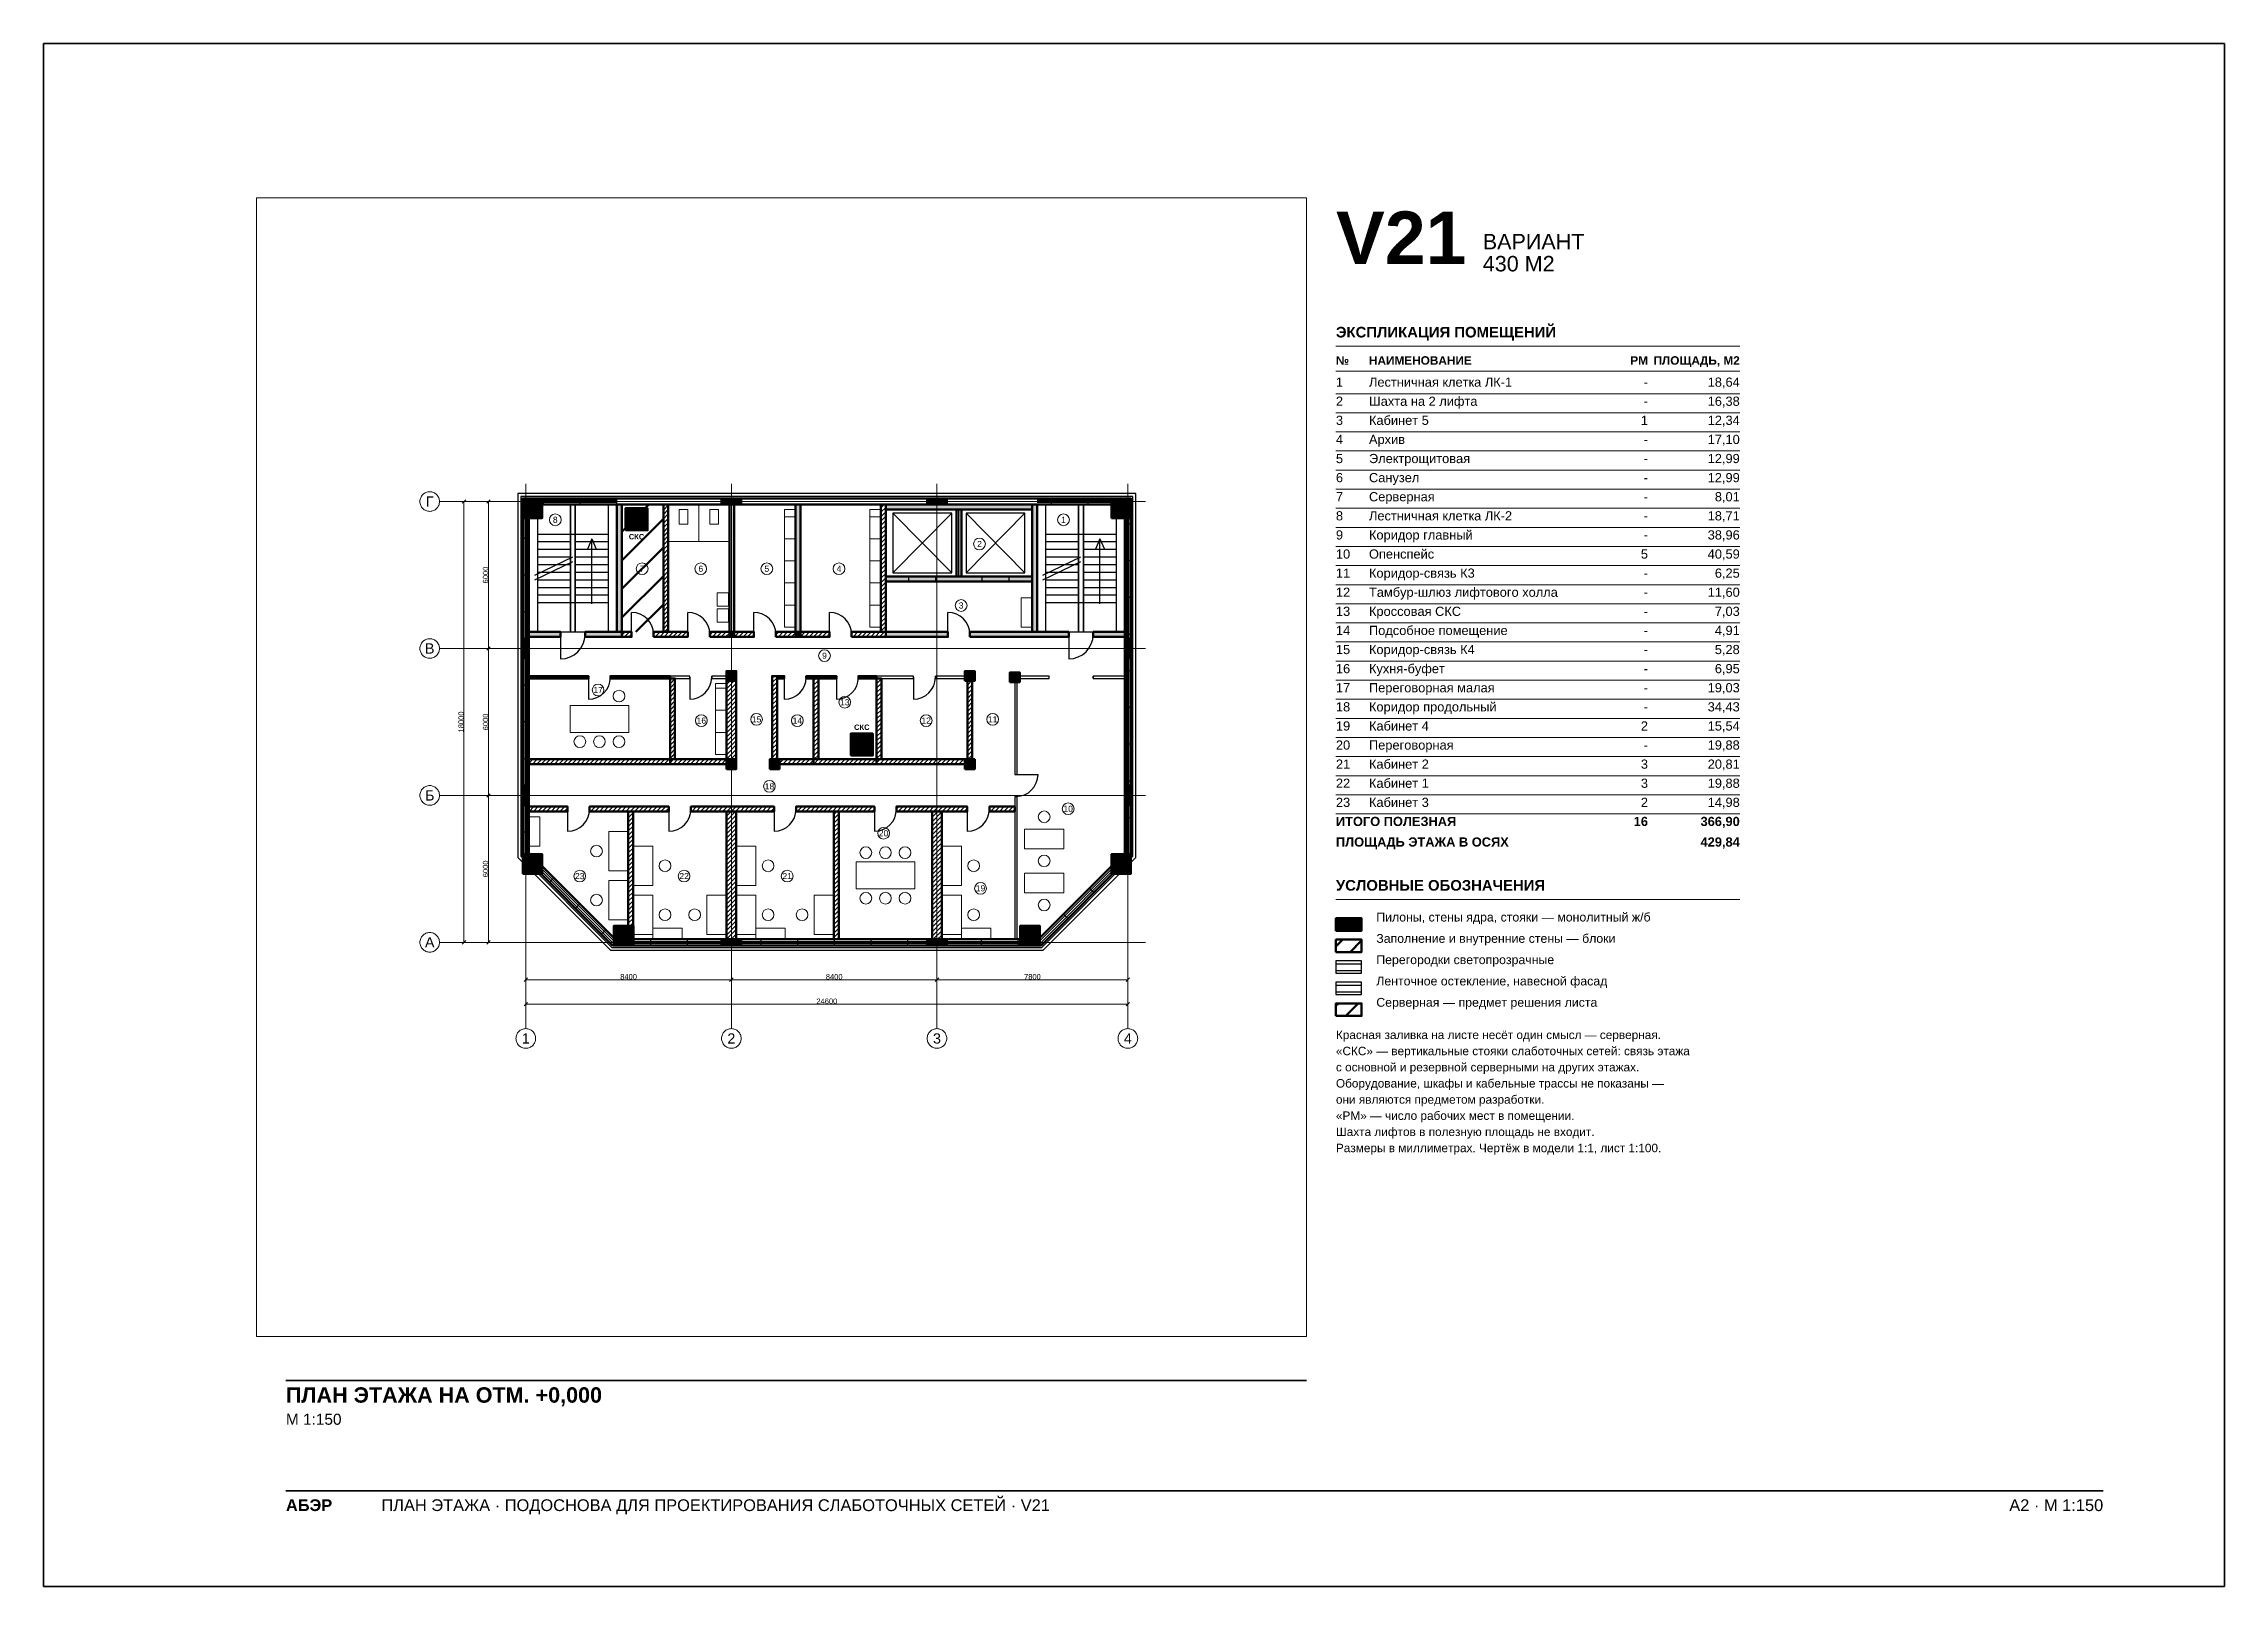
# Paper-space layout 'A2-1-100' of a CAD drawing. Header units: millimetres. Extents: x 0 to 594, y 0 to 420.
# The model-space entities are those that its viewports show. They can reach past a viewport. Long polylines and large blocks are cut down to what shows.
import ezdxf
from ezdxf.enums import TextEntityAlignment as Align

# ---------------------------------------------------------------- set-up
doc = ezdxf.new("R2010")
doc.units = ezdxf.units.MM
doc.linetypes.add('CENTER2', pattern=[2.541, 1.587, -0.318, 0.318, -0.318])
for name, color, linetype, lineweight in [('A-ANNO-LEGEND', 7, 'CONTINUOUS', 18), ('A-ANNO-NOTES', 8, 'CONTINUOUS', 13), ('A-ANNO-ROOM', 7, 'CONTINUOUS', 18), ('A-ANNO-TABLE', 7, 'CONTINUOUS', 18), ('A-DIMS', 8, 'CONTINUOUS', 13), ('A-DOOR', 3, 'CONTINUOUS', 25), ('A-ELEV', 7, 'CONTINUOUS', 25), ('A-FACADE-PANEL', 8, 'CONTINUOUS', 25), ('A-FURN', 8, 'CONTINUOUS', 18), ('A-GLAZ-RIBBON', 5, 'CONTINUOUS', 25), ('A-GRID', 8, 'CENTER2', 13), ('A-HATCH', 9, 'CONTINUOUS', 9), ('A-OUTLINE', 7, 'CONTINUOUS', 50), ('A-SANI', 8, 'CONTINUOUS', 18), ('A-STAIR', 7, 'CONTINUOUS', 25), ('A-TITLE', 7, 'CONTINUOUS', 35), ('A-VIEWPORT', 8, 'CONTINUOUS', 9), ('A-WALL-BLOCK', 9, 'CONTINUOUS', 50), ('A-WALL-GLASS', 4, 'CONTINUOUS', 25), ('A-WALL-RC', 7, 'CONTINUOUS', 50), ('E-SCS-RISER', 1, 'CONTINUOUS', 50), ('E-SERVER-ROOM', 1, 'CONTINUOUS', 50)]:
    doc.layers.add(name, color=color, linetype=linetype, lineweight=lineweight)
doc.styles.add('Arial', font='arial.ttf')
doc.styles.add('Arial-Bold', font='arialbd.ttf')
doc.styles.get("Standard").update_dxf_attribs({"font": 'arial.ttf'})

psp = doc.layouts.new('A2-1-100')

# ---------------------------------------------------------------- texts
at = {"layer": 'A-ANNO-LEGEND'}
for s, height, style, p in [('УСЛОВНЫЕ ОБОЗНАЧЕНИЯ', 2.9, 'Arial-Bold', (352, 189.4)), ('Пилоны, стены ядра, стояки — монолитный ж/б', 2.4, 'Arial', (363, 181)), ('Заполнение и внутренние стены — блоки', 2.4, 'Arial', (363, 175.2)), ('Перегородки светопрозрачные', 2.4, 'Arial', (363, 169.4)), ('Ленточное остекление, навесной фасад', 2.4, 'Arial', (363, 163.6)), ('Серверная — предмет решения листа', 2.4, 'Arial', (363, 157.8))]:
    psp.add_text(s, height=height, dxfattribs=dict(at, style=style)).set_placement(p)
at = {"layer": 'A-ANNO-NOTES', "style": 'Arial'}
for s, p in [('Красная заливка на листе несёт один смысл — серверная.', (352, 149)), ('«СКС» — вертикальные стояки слаботочных сетей: связь этажа', (352, 144.6)), ('с основной и резервной серверными на других этажах.', (352, 140.2)), ('Оборудование, шкафы и кабельные трассы не показаны —', (352, 135.8)), ('они являются предметом разработки.', (352, 131.4)), ('«РМ» — число рабочих мест в помещении.', (352, 127)), ('Шахта лифтов в полезную площадь не входит.', (352, 122.6)), ('Размеры в миллиметрах. Чертёж в модели 1:1, лист 1:100.', (352, 118.2))]:
    psp.add_text(s, height=2.3, dxfattribs=at).set_placement(p)
at = {"layer": 'A-ANNO-TABLE'}
for s, height, style, p in [('ЭКСПЛИКАЦИЯ ПОМЕЩЕНИЙ', 2.9, 'Arial-Bold', (352, 340)), ('№', 2.3, 'Arial-Bold', (352, 332.6)), ('НАИМЕНОВАНИЕ', 2.3, 'Arial-Bold', (361, 332.6)), ('1', 2.5, 'Arial', (352, 326.6)), ('Лестничная клетка ЛК-1', 2.5, 'Arial', (361, 326.6)), ('2', 2.5, 'Arial', (352, 321.4)), ('Шахта на 2 лифта', 2.5, 'Arial', (361, 321.4)), ('3', 2.5, 'Arial', (352, 316.2)), ('Кабинет 5', 2.5, 'Arial', (361, 316.2)), ('4', 2.5, 'Arial', (352, 311)), ('Архив', 2.5, 'Arial', (361, 311)), ('5', 2.5, 'Arial', (352, 305.8)), ('6', 2.5, 'Arial', (352, 300.6)), ('Электрощитовая', 2.5, 'Arial', (361, 305.8)), ('Санузел', 2.5, 'Arial', (361, 300.6)), ('7', 2.5, 'Arial', (352, 295.4)), ('Серверная', 2.5, 'Arial', (361, 295.4)), ('8', 2.5, 'Arial', (352, 290.2)), ('Лестничная клетка ЛК-2', 2.5, 'Arial', (361, 290.2)), ('9', 2.5, 'Arial', (352, 285)), ('Коридор главный', 2.5, 'Arial', (361, 285)), ('10', 2.5, 'Arial', (352, 279.8)), ('Опенспейс', 2.5, 'Arial', (361, 279.8)), ('11', 2.5, 'Arial', (352, 274.6)), ('Коридор-связь К3', 2.5, 'Arial', (361, 274.6)), ('12', 2.5, 'Arial', (352, 269.4)), ('Тамбур-шлюз лифтового холла', 2.5, 'Arial', (361, 269.4)), ('13', 2.5, 'Arial', (352, 264.2)), ('14', 2.5, 'Arial', (352, 259)), ('Подсобное помещение', 2.5, 'Arial', (361, 259)), ('Кроссовая СКС', 2.5, 'Arial', (361, 264.2)), ('15', 2.5, 'Arial', (352, 253.8)), ('Коридор-связь К4', 2.5, 'Arial', (361, 253.8)), ('16', 2.5, 'Arial', (352, 248.6)), ('Кухня-буфет', 2.5, 'Arial', (361, 248.6)), ('17', 2.5, 'Arial', (352, 243.4)), ('Переговорная малая', 2.5, 'Arial', (361, 243.4)), ('18', 2.5, 'Arial', (352, 238.2)), ('Коридор продольный', 2.5, 'Arial', (361, 238.2)), ('19', 2.5, 'Arial', (352, 233)), ('Кабинет 4', 2.5, 'Arial', (361, 233)), ('20', 2.5, 'Arial', (352, 227.8)), ('Переговорная', 2.5, 'Arial', (361, 227.8)), ('21', 2.5, 'Arial', (352, 222.6)), ('22', 2.5, 'Arial', (352, 217.4)), ('Кабинет 2', 2.5, 'Arial', (361, 222.6)), ('Кабинет 1', 2.5, 'Arial', (361, 217.4)), ('23', 2.5, 'Arial', (352, 212.2)), ('Кабинет 3', 2.5, 'Arial', (361, 212.2)), ('ИТОГО ПОЛЕЗНАЯ', 2.5, 'Arial-Bold', (352, 207)), ('ПЛОЩАДЬ ЭТАЖА В ОСЯХ', 2.5, 'Arial-Bold', (352, 201.4))]:
    psp.add_text(s, height=height, dxfattribs=dict(at, style=style)).set_placement(p)
for s, height, style, p in [('РМ', 2.3, 'Arial-Bold', (437, 332.6)), ('ПЛОЩАДЬ, М2', 2.3, 'Arial-Bold', (462, 332.6)), ('-', 2.5, 'Arial', (437, 326.6)), ('18,64', 2.5, 'Arial', (462, 326.6)), ('-', 2.5, 'Arial', (437, 321.4)), ('16,38', 2.5, 'Arial', (462, 321.4)), ('1', 2.5, 'Arial', (437, 316.2)), ('12,34', 2.5, 'Arial', (462, 316.2)), ('-', 2.5, 'Arial', (437, 311)), ('17,10', 2.5, 'Arial', (462, 311)), ('-', 2.5, 'Arial', (437, 305.8)), ('12,99', 2.5, 'Arial', (462, 305.8)), ('12,99', 2.5, 'Arial', (462, 300.6)), ('-', 2.5, 'Arial', (437, 300.6)), ('8,01', 2.5, 'Arial', (462, 295.4)), ('-', 2.5, 'Arial', (437, 295.4)), ('-', 2.5, 'Arial', (437, 290.2)), ('18,71', 2.5, 'Arial', (462, 290.2)), ('-', 2.5, 'Arial', (437, 285)), ('38,96', 2.5, 'Arial', (462, 285)), ('5', 2.5, 'Arial', (437, 279.8)), ('40,59', 2.5, 'Arial', (462, 279.8)), ('-', 2.5, 'Arial', (437, 274.6)), ('6,25', 2.5, 'Arial', (462, 274.6)), ('-', 2.5, 'Arial', (437, 269.4)), ('11,60', 2.5, 'Arial', (462, 269.4)), ('-', 2.5, 'Arial', (437, 264.2)), ('4,91', 2.5, 'Arial', (462, 259)), ('7,03', 2.5, 'Arial', (462, 264.2)), ('-', 2.5, 'Arial', (437, 259)), ('5,28', 2.5, 'Arial', (462, 253.8)), ('-', 2.5, 'Arial', (437, 253.8)), ('-', 2.5, 'Arial', (437, 248.6)), ('6,95', 2.5, 'Arial', (462, 248.6)), ('-', 2.5, 'Arial', (437, 243.4)), ('19,03', 2.5, 'Arial', (462, 243.4)), ('-', 2.5, 'Arial', (437, 238.2)), ('34,43', 2.5, 'Arial', (462, 238.2)), ('2', 2.5, 'Arial', (437, 233)), ('15,54', 2.5, 'Arial', (462, 233)), ('-', 2.5, 'Arial', (437, 227.8)), ('19,88', 2.5, 'Arial', (462, 227.8)), ('3', 2.5, 'Arial', (437, 222.6)), ('3', 2.5, 'Arial', (437, 217.4)), ('20,81', 2.5, 'Arial', (462, 222.6)), ('19,88', 2.5, 'Arial', (462, 217.4)), ('2', 2.5, 'Arial', (437, 212.2)), ('14,98', 2.5, 'Arial', (462, 212.2)), ('16', 2.5, 'Arial-Bold', (437, 207)), ('366,90', 2.5, 'Arial-Bold', (462, 207)), ('429,84', 2.5, 'Arial-Bold', (462, 201.4))]:
    psp.add_text(s, height=height, dxfattribs=dict(at, style=style)).set_placement(p, align=Align.RIGHT)
at = {"layer": 'A-TITLE'}
for s, height, style, p in [('V21', 14.3, 'Arial-Bold', (352, 360)), ('ВАРИАНТ', 4.2, 'Arial', (392, 364)), ('430 М2', 4.2, 'Arial', (392, 358)), ('ПЛАН ЭТАЖА НА ОТМ. +0,000', 4.2, 'Arial-Bold', (66, 50)), ('М 1:150', 3, 'Arial', (66, 44)), ('ПЛАН ЭТАЖА · ПОДОСНОВА ДЛЯ ПРОЕКТИРОВАНИЯ СЛАБОТОЧНЫХ СЕТЕЙ · V21', 3.2, 'Arial', (92, 20.5)), ('АБЭР', 3.2, 'Arial-Bold', (66, 20.5))]:
    psp.add_text(s, height=height, dxfattribs=dict(at, style=style)).set_placement(p)
at = {"layer": 'A-TITLE', "style": 'Arial'}
psp.add_text('A2 · М 1:150', height=3.2, dxfattribs=at).set_placement((561, 20.5), align=Align.RIGHT)

msp = doc.modelspace()

# ---------------------------------------------------------------- texts
at = {"layer": 'A-ANNO-ROOM'}
for s, p in [('8', (1205, 17255)), ('1', (21970, 17255)), ('2', (18537, 16267)), ('7', (4754, 15255)), ('6', (7150, 15255)), ('5', (9849, 15255)), ('4', (12798, 15255)), ('3', (17787, 13755)), ('9', (12205, 11705)), ('17', (2955, 10305)), ('13', (13033, 9805)), ('16', (7173, 9055)), ('15', (9430, 9105)), ('14', (11096, 9055)), ('12', (16359, 9055)), ('11', (19074, 9105)), ('18', (9955, 6371)), ('10', (22160, 5455)), ('20', (14619, 4455)), ('23', (2205, 2705)), ('22', (6469, 2705)), ('21', (10680, 2705)), ('19', (18580, 2205))]:
    msp.add_text(s, height=250, dxfattribs=at).set_placement(p, align=Align.MIDDLE_CENTER)
at = {"layer": 'A-DIMS'}
for s, p in [('6000', (-1645, 15000)), ('18000', (-2645, 9000)), ('6000', (-1645, 9000)), ('6000', (-1645, 3000))]:
    msp.add_text(s, height=220, rotation=90, dxfattribs=at).set_placement(p, align=Align.MIDDLE_CENTER)
for s, p in [('8400', (4200, -1405)), ('8400', (12600, -1405)), ('7800', (20700, -1405)), ('24600', (12300, -2405))]:
    msp.add_text(s, height=220, dxfattribs=at).set_placement(p, align=Align.MIDDLE_CENTER)
at = {"layer": 'A-GRID'}
for s, p in [('Г', (-3925, 18000)), ('В', (-3925, 12000)), ('Б', (-3925, 6000)), ('А', (-3925, 0)), ('1', (0, -3925)), ('2', (8400, -3925)), ('3', (16800, -3925)), ('4', (24600, -3925))]:
    msp.add_text(s, height=420, dxfattribs=at).set_placement(p, align=Align.MIDDLE_CENTER)
at = {"layer": 'E-SCS-RISER', "style": 'Arial-Bold'}
for p in [(4524, 16565), (13729, 8785)]:
    msp.add_text('СКС', height=220, dxfattribs=at).set_placement(p, align=Align.MIDDLE_CENTER)

# ---------------------------------------------------------------- hatches: boundary and pattern name
at = {"layer": 'A-HATCH'}
h = msp.add_hatch(dxfattribs=at)
h.set_pattern_fill('ANSI31', scale=40)
h.paths.add_polyline_path([(5620, 12675), (5820, 12675), (5820, 17875), (5820, 17875), (5620, 17875), (5620, 17875)])
h = msp.add_hatch(dxfattribs=at)
h.set_pattern_fill('ANSI31', scale=40)
h.paths.add_polyline_path([(14507, 12675), (14707, 12675), (14707, 17875), (14707, 17875), (14507, 17875), (14507, 17875)])
h = msp.add_hatch(dxfattribs=at)
h.set_pattern_fill('ANSI31', scale=40)
h.paths.add_polyline_path([(3924, 12475), (4322, 12475), (4322, 12675), (3924, 12675)])
h = msp.add_hatch(dxfattribs=at)
h.set_pattern_fill('ANSI31', scale=40)
h.paths.add_polyline_path([(5222, 12475), (6620, 12475), (6620, 12675), (5222, 12675)])
h = msp.add_hatch(dxfattribs=at)
h.set_pattern_fill('ANSI31', scale=40)
h.paths.add_polyline_path([(7520, 12475), (8319, 12475), (8319, 12675), (7520, 12675)])
h = msp.add_hatch(dxfattribs=at)
h.set_pattern_fill('ANSI31', scale=40)
h.paths.add_polyline_path([(8519, 12475), (9318, 12475), (9318, 12675), (8519, 12675)])
h = msp.add_hatch(dxfattribs=at)
h.set_pattern_fill('ANSI31', scale=40)
h.paths.add_polyline_path([(10218, 12475), (11018, 12475), (11018, 12675), (10218, 12675)])
h = msp.add_hatch(dxfattribs=at)
h.set_pattern_fill('ANSI31', scale=40)
h.paths.add_polyline_path([(11218, 12475), (12412, 12475), (12412, 12675), (11218, 12675)])
h = msp.add_hatch(dxfattribs=at)
h.set_pattern_fill('ANSI31', scale=40)
h.paths.add_polyline_path([(13312, 12475), (14707, 12475), (14707, 12675), (13312, 12675)])
h = msp.add_hatch(dxfattribs=at)
h.set_pattern_fill('ANSI31', scale=40)
h.paths.add_polyline_path([(125, 10775), (125, 10775), (2559, 10775), (2559, 10875), (125, 10875), (125, 10875)])
h = msp.add_hatch(dxfattribs=at)
h.set_pattern_fill('ANSI31', scale=40)
h.paths.add_polyline_path([(3459, 10775), (5893, 10775), (5893, 10875), (3459, 10875)])
h = msp.add_hatch(dxfattribs=at)
h.set_pattern_fill('ANSI31', scale=40)
h.paths.add_polyline_path([(5893, 7475), (6093, 7475), (6093, 10775), (5893, 10775)])
h = msp.add_hatch(dxfattribs=at)
h.set_pattern_fill('ANSI31', scale=40)
h.paths.add_polyline_path([(8200, 7275), (8600, 7275), (8600, 10875), (8200, 10875)])
h = msp.add_hatch(dxfattribs=at)
h.set_pattern_fill('ANSI31', scale=40)
h.paths.add_polyline_path([(10066, 7275), (10266, 7275), (10266, 10875), (10066, 10875)])
h = msp.add_hatch(dxfattribs=at)
h.set_pattern_fill('ANSI31', scale=40)
h.paths.add_polyline_path([(10266, 10775), (10560, 10775), (10560, 10875), (10266, 10875)])
h = msp.add_hatch(dxfattribs=at)
h.set_pattern_fill('ANSI31', scale=40)
h.paths.add_polyline_path([(11460, 10775), (11753, 10775), (11753, 10875), (11460, 10875)])
h = msp.add_hatch(dxfattribs=at)
h.set_pattern_fill('ANSI31', scale=40)
h.paths.add_polyline_path([(11753, 10775), (12691, 10775), (12691, 10875), (11753, 10875)])
h = msp.add_hatch(dxfattribs=at)
h.set_pattern_fill('ANSI31', scale=40)
h.paths.add_polyline_path([(11753, 7475), (11953, 7475), (11953, 10775), (11753, 10775)])
h = msp.add_hatch(dxfattribs=at)
h.set_pattern_fill('ANSI31', scale=40)
h.paths.add_polyline_path([(13591, 10775), (14329, 10775), (14329, 10875), (13591, 10875)])
h = msp.add_hatch(dxfattribs=at)
h.set_pattern_fill('ANSI31', scale=40)
h.paths.add_polyline_path([(14329, 7475), (14529, 7475), (14529, 10775), (14329, 10775)])
h = msp.add_hatch(dxfattribs=at)
h.set_pattern_fill('ANSI31', scale=40)
h.paths.add_polyline_path([(18044, 7275), (18244, 7275), (18244, 10875), (18044, 10875)])
h = msp.add_hatch(dxfattribs=at)
h.set_pattern_fill('ANSI31', scale=40)
h.paths.add_polyline_path([(19980, 10775), (20080, 10775), (20080, 10875), (19980, 10875)])
h = msp.add_hatch(dxfattribs=at)
h.set_pattern_fill('ANSI31', scale=40)
h.paths.add_polyline_path([(125, 7275), (125, 7275), (5893, 7275), (5893, 7475), (125, 7475), (125, 7475)])
h = msp.add_hatch(dxfattribs=at)
h.set_pattern_fill('ANSI31', scale=40)
h.paths.add_polyline_path([(5893, 7275), (8200, 7275), (8200, 7475), (5893, 7475)])
h = msp.add_hatch(dxfattribs=at)
h.set_pattern_fill('ANSI31', scale=40)
h.paths.add_polyline_path([(10266, 7275), (11753, 7275), (11753, 7475), (10266, 7475)])
h = msp.add_hatch(dxfattribs=at)
h.set_pattern_fill('ANSI31', scale=40)
h.paths.add_polyline_path([(11753, 7275), (14329, 7275), (14329, 7475), (11753, 7475)])
h = msp.add_hatch(dxfattribs=at)
h.set_pattern_fill('ANSI31', scale=40)
h.paths.add_polyline_path([(14329, 7275), (18044, 7275), (18044, 7475), (14329, 7475)])
h = msp.add_hatch(dxfattribs=at)
h.set_pattern_fill('ANSI31', scale=40)
h.paths.add_polyline_path([(125, 5341), (125, 5341), (1707, 5341), (1707, 5541), (125, 5541), (125, 5541)])
h = msp.add_hatch(dxfattribs=at)
h.set_pattern_fill('ANSI31', scale=40)
h.paths.add_polyline_path([(2607, 5341), (5844, 5341), (5844, 5541), (2607, 5541)])
h = msp.add_hatch(dxfattribs=at)
h.set_pattern_fill('ANSI31', scale=40)
h.paths.add_polyline_path([(6744, 5341), (10144, 5341), (10144, 5541), (6744, 5541)])
h = msp.add_hatch(dxfattribs=at)
h.set_pattern_fill('ANSI31', scale=40)
h.paths.add_polyline_path([(11044, 5341), (14244, 5341), (14244, 5541), (11044, 5541)])
h = msp.add_hatch(dxfattribs=at)
h.set_pattern_fill('ANSI31', scale=40)
h.paths.add_polyline_path([(15144, 5341), (18040, 5341), (18040, 5541), (15144, 5541)])
h = msp.add_hatch(dxfattribs=at)
h.set_pattern_fill('ANSI31', scale=40)
h.paths.add_polyline_path([(18940, 5341), (19980, 5341), (19980, 5541), (18940, 5541)])
h = msp.add_hatch(dxfattribs=at)
h.set_pattern_fill('ANSI31', scale=40)
h.paths.add_polyline_path([(4189, 125), (4389, 125), (4389, 125), (4389, 5341), (4189, 5341), (4189, 125)])
h = msp.add_hatch(dxfattribs=at)
h.set_pattern_fill('ANSI31', scale=40)
h.paths.add_polyline_path([(8200, 125), (8600, 125), (8600, 125), (8600, 5341), (8200, 5341), (8200, 125)])
h = msp.add_hatch(dxfattribs=at)
h.set_pattern_fill('ANSI31', scale=40)
h.paths.add_polyline_path([(12589, 125), (12789, 125), (12789, 125), (12789, 5341), (12589, 5341), (12589, 125)])
h = msp.add_hatch(dxfattribs=at)
h.set_pattern_fill('ANSI31', scale=40)
h.paths.add_polyline_path([(16600, 125), (17000, 125), (17000, 125), (17000, 5341), (16600, 5341), (16600, 125)])
at = {"layer": 'A-WALL-RC'}
h = msp.add_hatch(color=7, dxfattribs=at)
h.dxf.hatch_style = 1
h.paths.add_polyline_path([(-125, 17325), (675, 17325), (675, 18125), (-125, 18125)])
h = msp.add_hatch(color=7, dxfattribs=at)
h.dxf.hatch_style = 1
h.paths.add_polyline_path([(3724, 12675), (3924, 12675), (3924, 17875), (3924, 17875), (3724, 17875), (3724, 17875)])
h = msp.add_hatch(color=7, dxfattribs=at)
h.dxf.hatch_style = 1
h.paths.add_polyline_path([(8000, 17875), (8800, 17875), (8800, 18125), (8000, 18125)])
h = msp.add_hatch(color=7, dxfattribs=at)
h.dxf.hatch_style = 1
h.paths.add_polyline_path([(8319, 12675), (8519, 12675), (8519, 17875), (8519, 17875), (8319, 17875), (8319, 17875)])
h = msp.add_hatch(color=7, dxfattribs=at)
h.dxf.hatch_style = 1
h.paths.add_polyline_path([(11018, 12675), (11218, 12675), (11218, 17875), (11218, 17875), (11018, 17875), (11018, 17875)])
h = msp.add_hatch(color=7, dxfattribs=at)
h.dxf.hatch_style = 1
h.paths.add_polyline_path([(14707, 17675), (20690, 17675), (20690, 17875), (20690, 17875), (14707, 17875), (14707, 17875)])
h = msp.add_hatch(color=7, dxfattribs=at)
h.dxf.hatch_style = 1
h.paths.add_polyline_path([(16400, 17875), (17200, 17875), (17200, 18125), (16400, 18125)])
h = msp.add_hatch(color=7, dxfattribs=at)
h.dxf.hatch_style = 1
h.paths.add_polyline_path([(20690, 12675), (20890, 12675), (20890, 17875), (20890, 17875), (20690, 17875), (20690, 17875)])
h = msp.add_hatch(color=7, dxfattribs=at)
h.dxf.hatch_style = 1
h.paths.add_polyline_path([(23925, 17325), (24725, 17325), (24725, 18125), (23925, 18125)])
h = msp.add_hatch(color=7, dxfattribs=at)
h.dxf.hatch_style = 1
h.paths.add_polyline_path([(17599, 14937), (17799, 14937), (17799, 17675), (17599, 17675)])
h = msp.add_hatch(color=7, dxfattribs=at)
h.dxf.hatch_style = 1
h.paths.add_polyline_path([(14707, 14737), (20690, 14737), (20690, 14937), (14707, 14937)])
h = msp.add_hatch(color=7, dxfattribs=at)
h.dxf.hatch_style = 1
h.paths.add_polyline_path([(125, 12475), (125, 12475), (1424, 12475), (1424, 12675), (125, 12675), (125, 12675)])
h = msp.add_hatch(color=7, dxfattribs=at)
h.dxf.hatch_style = 1
h.paths.add_polyline_path([(2424, 12475), (3924, 12475), (3924, 12675), (2424, 12675)])
h = msp.add_hatch(color=7, dxfattribs=at)
h.dxf.hatch_style = 1
h.paths.add_polyline_path([(8319, 12475), (8519, 12475), (8519, 12675), (8319, 12675)])
h = msp.add_hatch(color=7, dxfattribs=at)
h.dxf.hatch_style = 1
h.paths.add_polyline_path([(11018, 12475), (11218, 12475), (11218, 12675), (11018, 12675)])
h = msp.add_hatch(color=7, dxfattribs=at)
h.dxf.hatch_style = 1
h.paths.add_polyline_path([(14707, 12475), (17248, 12475), (17248, 12675), (14707, 12675)])
h = msp.add_hatch(color=7, dxfattribs=at)
h.dxf.hatch_style = 1
h.paths.add_polyline_path([(18148, 12475), (22182, 12475), (22182, 12675), (18148, 12675)])
h = msp.add_hatch(color=7, dxfattribs=at)
h.dxf.hatch_style = 1
h.paths.add_polyline_path([(23182, 12475), (24475, 12475), (24475, 12475), (24475, 12675), (24475, 12675), (23182, 12675)])
h = msp.add_hatch(color=7, dxfattribs=at)
h.dxf.hatch_style = 1
h.paths.add_polyline_path([(-125, 11600), (125, 11600), (125, 12400), (-125, 12400)])
h = msp.add_hatch(color=7, dxfattribs=at)
h.dxf.hatch_style = 1
h.paths.add_polyline_path([(24475, 11600), (24725, 11600), (24725, 12400), (24475, 12400)])
h = msp.add_hatch(color=7, dxfattribs=at)
h.dxf.hatch_style = 1
h.paths.add_polyline_path([(8200, 10675), (8600, 10675), (8600, 11075), (8200, 11075)])
h = msp.add_hatch(color=7, dxfattribs=at)
h.dxf.hatch_style = 1
h.paths.add_polyline_path([(17944, 10675), (18344, 10675), (18344, 11075), (17944, 11075)])
h = msp.add_hatch(color=7, dxfattribs=at)
h.dxf.hatch_style = 1
h.paths.add_polyline_path([(19780, 10625), (20180, 10625), (20180, 11025), (19780, 11025)])
h = msp.add_hatch(color=7, dxfattribs=at)
h.dxf.hatch_style = 1
h.paths.add_polyline_path([(8200, 7075), (8600, 7075), (8600, 7475), (8200, 7475)])
h = msp.add_hatch(color=7, dxfattribs=at)
h.dxf.hatch_style = 1
h.paths.add_polyline_path([(9966, 7075), (10366, 7075), (10366, 7475), (9966, 7475)])
h = msp.add_hatch(color=7, dxfattribs=at)
h.dxf.hatch_style = 1
h.paths.add_polyline_path([(17944, 7075), (18344, 7075), (18344, 7475), (17944, 7475)])
h = msp.add_hatch(color=7, dxfattribs=at)
h.dxf.hatch_style = 1
h.paths.add_polyline_path([(-125, 5600), (125, 5600), (125, 6400), (-125, 6400)])
h = msp.add_hatch(color=7, dxfattribs=at)
h.dxf.hatch_style = 1
h.paths.add_polyline_path([(24475, 5600), (24725, 5600), (24725, 6400), (24475, 6400)])
h = msp.add_hatch(color=7, dxfattribs=at)
h.dxf.hatch_style = 1
h.paths.add_polyline_path([(-125, 2800), (675, 2800), (675, 3600), (-125, 3600)])
h = msp.add_hatch(color=7, dxfattribs=at)
h.dxf.hatch_style = 1
h.paths.add_polyline_path([(23925, 2800), (24725, 2800), (24725, 3600), (23925, 3600)])
h = msp.add_hatch(color=7, dxfattribs=at)
h.dxf.hatch_style = 1
h.paths.add_polyline_path([(3600, -125), (4400, -125), (4400, 675), (3600, 675)])
h = msp.add_hatch(color=7, dxfattribs=at)
h.dxf.hatch_style = 1
h.paths.add_polyline_path([(8000, -125), (8800, -125), (8800, 125), (8000, 125)])
h = msp.add_hatch(color=7, dxfattribs=at)
h.dxf.hatch_style = 1
h.paths.add_polyline_path([(16400, -125), (17200, -125), (17200, 125), (16400, 125)])
h = msp.add_hatch(color=7, dxfattribs=at)
h.dxf.hatch_style = 1
h.paths.add_polyline_path([(20200, -125), (21000, -125), (21000, 675), (20200, 675)])
at = {"layer": 'E-SCS-RISER'}
h = msp.add_hatch(color=7, dxfattribs=at)
h.dxf.hatch_style = 1
h.paths.add_polyline_path([(4074, 16825), (4974, 16825), (4974, 17725), (4074, 17725)])
h = msp.add_hatch(color=7, dxfattribs=at)
h.dxf.hatch_style = 1
h.paths.add_polyline_path([(13279, 7625), (14179, 7625), (14179, 8525), (13279, 8525)])
at = {"layer": 'E-SERVER-ROOM'}
h = msp.add_hatch(dxfattribs=at)
h.set_pattern_fill('ANSI31', scale=260)
h.paths.add_polyline_path([(3924, 12675), (5620, 12675), (5620, 17875), (3924, 17875)])

# ---------------------------------------------------------------- linework, layer by layer
at = {"layer": 'A-ANNO-ROOM'}
for centre in [(1205, 17255), (21970, 17255), (18537, 16267), (4754, 15255), (7150, 15255), (9849, 15255), (12798, 15255), (17787, 13755), (12205, 11705), (2955, 10305), (13033, 9805), (7173, 9055), (9430, 9105), (11096, 9055), (16359, 9055), (19074, 9105), (9955, 6371), (22160, 5455), (14619, 4455), (2205, 2705), (6469, 2705), (10680, 2705), (18580, 2205)]:
    msp.add_circle(centre, 240, dxfattribs=at)
at = {"layer": 'A-DIMS'}
for p, q in [((-2596, 17929), (-2454, 18071)), ((-2525, 0), (-2525, 18000)), ((-1596, 17929), (-1454, 18071)), ((-1525, 12000), (-1525, 18000)), ((-1596, 11929), (-1454, 12071)), ((-1596, 11929), (-1454, 12071)), ((-1525, 6000), (-1525, 12000)), ((-1596, 5929), (-1454, 6071)), ((-1596, 5929), (-1454, 6071)), ((-1525, 0), (-1525, 6000)), ((-2596, -71), (-2454, 71)), ((-1596, -71), (-1454, 71)), ((-71, -1596), (71, -1454)), ((0, -1525), (8400, -1525)), ((8329, -1596), (8471, -1454)), ((8329, -1596), (8471, -1454)), ((8400, -1525), (16800, -1525)), ((16729, -1596), (16871, -1454)), ((16729, -1596), (16871, -1454)), ((16800, -1525), (24600, -1525)), ((24529, -1596), (24671, -1454)), ((-71, -2596), (71, -2454)), ((0, -2525), (24600, -2525)), ((24529, -2596), (24671, -2454))]:
    msp.add_line(p, q, dxfattribs=at)
at = {"layer": 'A-DOOR'}
for p, q in [((15653, 14737), (15653, 14937)), ((16753, 14737), (16753, 14937)), ((18644, 14737), (18644, 14937)), ((19744, 14737), (19744, 14937)), ((4322, 12575), (4322, 13475)), ((6620, 12575), (6620, 13475)), ((9318, 12575), (9318, 13475)), ((12412, 12575), (12412, 13475)), ((17248, 12575), (17248, 13475)), ((1424, 12475), (1424, 12675)), ((1424, 12575), (1424, 11575)), ((2424, 12475), (2424, 12675)), ((4322, 12475), (4322, 12675)), ((5222, 12475), (5222, 12675)), ((6620, 12475), (6620, 12675)), ((7520, 12475), (7520, 12675)), ((9318, 12475), (9318, 12675)), ((10218, 12475), (10218, 12675)), ((12412, 12475), (12412, 12675)), ((13312, 12475), (13312, 12675)), ((17248, 12475), (17248, 12675)), ((18148, 12475), (18148, 12675)), ((22182, 12475), (22182, 12675)), ((22182, 12575), (22182, 11575)), ((23182, 12475), (23182, 12675)), ((2559, 10775), (2559, 10875)), ((2559, 10825), (2559, 9925)), ((3459, 10775), (3459, 10875)), ((6696, 10775), (6696, 10875)), ((6696, 10825), (6696, 9925)), ((7596, 10775), (7596, 10875)), ((10560, 10775), (10560, 10875)), ((10560, 10825), (10560, 9925)), ((11460, 10775), (11460, 10875)), ((12691, 10775), (12691, 10875)), ((12691, 10825), (12691, 9925)), ((13591, 10775), (13591, 10875)), ((15836, 10775), (15836, 10875)), ((15836, 10825), (15836, 9925)), ((16736, 10775), (16736, 10875)), ((21378, 10775), (21378, 10875)), ((23178, 10775), (23178, 10875)), ((19980, 6858), (20080, 6858)), ((20030, 6858), (20930, 6858)), ((1707, 5341), (1707, 5541)), ((1707, 5441), (1707, 4541)), ((2607, 5341), (2607, 5541)), ((5844, 5341), (5844, 5541)), ((5844, 5441), (5844, 4541)), ((6744, 5341), (6744, 5541)), ((10144, 5341), (10144, 5541)), ((10144, 5441), (10144, 4541)), ((11044, 5341), (11044, 5541)), ((14244, 5341), (14244, 5541)), ((14244, 5441), (14244, 4541)), ((15144, 5341), (15144, 5541)), ((18040, 5341), (18040, 5541)), ((18040, 5441), (18040, 4541)), ((18940, 5341), (18940, 5541)), ((19980, 5958), (20080, 5958))]:
    msp.add_line(p, q, dxfattribs=at)
for centre, radius, start, end in [((4322, 12575), 900, 0, 90), ((6620, 12575), 900, 0, 90), ((9318, 12575), 900, 0, 90), ((12412, 12575), 900, 0, 90), ((17248, 12575), 900, 0, 90), ((1424, 12575), 1000, -90, 0), ((22182, 12575), 1000, -90, 0), ((2559, 10825), 900, -90, 0), ((6696, 10825), 900, -90, 0), ((10560, 10825), 900, -90, 0), ((12691, 10825), 900, -90, 0), ((15836, 10825), 900, -90, 0), ((20030, 6858), 900, -90, 0), ((1707, 5441), 900, -90, 0), ((5844, 5441), 900, -90, 0), ((10144, 5441), 900, -90, 0), ((14244, 5441), 900, -90, 0), ((18040, 5441), 900, -90, 0)]:
    msp.add_arc(centre, radius, start, end, dxfattribs=at)
at = {"layer": 'A-ELEV'}
for p, q in [((15003, 15087), (17403, 17525)), ((15003, 17525), (17403, 15087)), ((17698, 14937), (17698, 17675)), ((17994, 15087), (20394, 17525)), ((17994, 17525), (20394, 15087))]:
    msp.add_line(p, q, dxfattribs=at)
for points in [[(15003, 15087), (17403, 15087), (17403, 17525), (15003, 17525)], [(17994, 15087), (20394, 15087), (20394, 17525), (17994, 17525)]]:
    msp.add_lwpolyline(points, close=True, dxfattribs=at)
at = {"layer": 'A-FACADE-PANEL'}
for points in [[(24925, 3465), (24925, 18325), (-325, 18325), (-325, 3465), (3465, -325), (21135, -325)], [(24805, 3515), (24805, 18205), (-205, 18205), (-205, 3515), (3515, -205), (21085, -205)]]:
    msp.add_lwpolyline(points, close=True, dxfattribs=at)
at = {"layer": 'A-FURN'}
for p, q in [((10568, 17375), (11018, 17375)), ((14057, 17375), (14507, 17375)), ((10568, 16475), (11018, 16475)), ((14057, 16475), (14507, 16475)), ((10568, 15575), (11018, 15575)), ((14057, 15575), (14507, 15575)), ((10568, 14675), (11018, 14675)), ((14057, 14675), (14507, 14675)), ((10568, 13775), (11018, 13775)), ((14057, 13775), (14507, 13775)), ((7750, 10375), (8200, 10375)), ((7750, 9475), (8200, 9475)), ((7750, 8575), (8200, 8575))]:
    msp.add_line(p, q, dxfattribs=at)
for points in [[(10568, 12875), (11018, 12875), (11018, 17675), (10568, 17675)], [(14057, 12875), (14507, 12875), (14507, 17675), (14057, 17675)], [(20240, 12875), (20690, 12875), (20690, 14075), (20240, 14075)], [(7750, 7675), (8200, 7675), (8200, 10575), (7750, 10575)], [(1809, 8575), (4209, 8575), (4209, 9675), (1809, 9675)], [(125, 3925), (575, 3925), (575, 5125), (125, 5125)], [(3389, 2925), (4189, 2925), (4189, 4525), (3389, 4525)], [(20380, 3825), (21980, 3825), (21980, 4625), (20380, 4625)], [(4389, 2325), (5189, 2325), (5189, 3925), (4389, 3925)], [(8600, 2325), (9400, 2325), (9400, 3925), (8600, 3925)], [(17000, 2325), (17800, 2325), (17800, 3925), (17000, 3925)], [(13494, 2183), (15894, 2183), (15894, 3283), (13494, 3283)], [(20380, 2025), (21980, 2025), (21980, 2825), (20380, 2825)], [(3389, 925), (4189, 925), (4189, 2525), (3389, 2525)], [(4389, 325), (5189, 325), (5189, 1925), (4389, 1925)], [(7400, 325), (8200, 325), (8200, 1925), (7400, 1925)], [(8600, 325), (9400, 325), (9400, 1925), (8600, 1925)], [(11789, 325), (12589, 325), (12589, 1925), (11789, 1925)], [(17000, 325), (17800, 325), (17800, 1925), (17000, 1925)], [(5189, 125), (6389, 125), (6389, 575), (5189, 575)], [(9400, 125), (10600, 125), (10600, 575), (9400, 575)], [(17800, 125), (19000, 125), (19000, 575), (17800, 575)]]:
    msp.add_lwpolyline(points, close=True, dxfattribs=at)
for centre in [(3809, 10055), (2209, 8195), (3009, 8195), (3809, 8195), (21180, 5125), (2889, 3725), (13894, 3663), (14694, 3663), (15494, 3663), (21180, 3325), (5689, 3125), (9900, 3125), (18300, 3125), (2889, 1725), (13894, 1803), (14694, 1803), (15494, 1803), (5689, 1125), (6900, 1125), (9900, 1125), (11289, 1125), (18300, 1125), (21180, 1525)]:
    msp.add_circle(centre, 240, dxfattribs=at)
at = {"layer": 'A-GLAZ-RIBBON'}
for p, q in [((125, 18000), (-125, 18000)), ((-40, 18000), (-40, 3600)), ((40, 18000), (40, 3600)), ((3724, 18040), (125, 18040)), ((3724, 17960), (125, 17960)), ((724, 17875), (724, 18125)), ((2224, 17875), (2224, 18125)), ((3724, 17875), (3724, 18125)), ((24475, 18040), (20890, 18040)), ((24475, 17960), (20890, 17960)), ((21475, 17875), (21475, 18125)), ((22975, 17875), (22975, 18125)), ((24475, 17875), (24475, 18125)), ((24560, 3600), (24560, 18000)), ((24640, 3600), (24640, 18000)), ((24475, 17100), (24725, 17100)), ((125, 16500), (-125, 16500)), ((24475, 15600), (24725, 15600)), ((125, 15000), (-125, 15000)), ((125, 13500), (-125, 13500)), ((24475, 14100), (24725, 14100)), ((24475, 12600), (24725, 12600)), ((125, 12000), (-125, 12000)), ((24475, 11100), (24725, 11100)), ((125, 10500), (-125, 10500)), ((125, 9000), (-125, 9000)), ((24475, 9600), (24725, 9600)), ((24475, 8100), (24725, 8100)), ((125, 7500), (-125, 7500)), ((24475, 6600), (24725, 6600)), ((125, 6000), (-125, 6000)), ((125, 4500), (-125, 4500)), ((24475, 5100), (24725, 5100)), ((88, 3688), (-88, 3512)), ((-28, 3572), (3572, -28)), ((28, 3628), (3628, 28)), ((20972, 28), (24572, 3628)), ((21028, -28), (24628, 3572)), ((24475, 3600), (24725, 3600)), ((24094, 3270), (24270, 3094)), ((1149, 2628), (972, 2451)), ((23033, 2210), (23210, 2033)), ((2210, 1567), (2033, 1390)), ((21972, 1149), (22149, 972)), ((3270, 506), (3094, 330)), ((3600, 125), (3600, -125)), ((3600, 40), (21000, 40)), ((5100, 125), (5100, -125)), ((6600, 125), (6600, -125)), ((8100, 125), (8100, -125)), ((9600, 125), (9600, -125)), ((11100, 125), (11100, -125)), ((12600, 125), (12600, -125)), ((14100, 125), (14100, -125)), ((15600, 125), (15600, -125)), ((17100, 125), (17100, -125)), ((18600, 125), (18600, -125)), ((20100, 125), (20100, -125)), ((20912, 88), (21088, -88)), ((3600, -40), (21000, -40))]:
    msp.add_line(p, q, dxfattribs=at)
at = {"layer": 'A-GRID'}
for p, q in [((0, -3525), (0, 18725)), ((8400, -3525), (8400, 18725)), ((16800, -3525), (16800, 18725)), ((24600, -3525), (24600, 18725)), ((-3525, 18000), (25325, 18000)), ((-3525, 12000), (25325, 12000)), ((-3525, 6000), (25325, 6000)), ((-3525, 0), (25325, 0))]:
    msp.add_line(p, q, dxfattribs=at)
for centre in [(-3925, 18000), (-3925, 12000), (-3925, 6000), (-3925, 0), (0, -3925), (8400, -3925), (16800, -3925), (24600, -3925)]:
    msp.add_circle(centre, 400, dxfattribs=at)
at = {"layer": 'A-OUTLINE'}
for points in [[(24725, 3548), (24725, 18125), (-125, 18125), (-125, 3548), (3548, -125), (21052, -125)], [(24475, 3652), (24475, 17875), (125, 17875), (125, 3652), (3652, 125), (20948, 125)]]:
    msp.add_lwpolyline(points, close=True, dxfattribs=at)
at = {"layer": 'A-SANI'}
for points in [[(5820, 16375), (7070, 16375), (7070, 17875), (5820, 17875)], [(7070, 16375), (8319, 16375), (8319, 17875), (7070, 17875)], [(6265, 17075), (6625, 17075), (6625, 17675), (6265, 17675)], [(7514, 17075), (7874, 17075), (7874, 17675), (7514, 17675)], [(7819, 13725), (8279, 13725), (8279, 14275), (7819, 14275)], [(7819, 13075), (8279, 13075), (8279, 13625), (7819, 13625)]]:
    msp.add_lwpolyline(points, close=True, dxfattribs=at)
at = {"layer": 'A-STAIR'}
for p, q in [((474, 16675), (1824, 16675)), ((474, 16675), (3374, 16675)), ((474, 16364), (1824, 16364)), ((474, 16053), (1824, 16053)), ((2024, 16675), (3374, 16675)), ((2024, 16364), (3374, 16364)), ((2024, 16053), (3374, 16053)), ((2700, 16475), (2520, 16055)), ((2700, 13825), (2700, 16475)), ((2700, 16475), (2880, 16055)), ((21232, 16675), (22582, 16675)), ((21232, 16675), (24132, 16675)), ((21232, 16364), (22582, 16364)), ((21232, 16053), (22582, 16053)), ((22782, 16675), (24132, 16675)), ((22782, 16364), (24132, 16364)), ((22782, 16053), (24132, 16053)), ((23458, 16475), (23278, 16055)), ((23458, 13825), (23458, 16475)), ((23458, 16475), (23638, 16055)), ((374, 14995), (1924, 15742)), ((374, 14808), (1924, 15555)), ((474, 15742), (1824, 15742)), ((474, 15431), (1824, 15431)), ((2024, 15742), (3374, 15742)), ((2024, 15431), (3374, 15431)), ((21132, 14995), (22682, 15742)), ((21132, 14808), (22682, 15555)), ((21232, 15742), (22582, 15742)), ((21232, 15431), (22582, 15431)), ((22782, 15742), (24132, 15742)), ((22782, 15431), (24132, 15431)), ((474, 15119), (1824, 15119)), ((474, 14808), (1824, 14808)), ((474, 14497), (1824, 14497)), ((2024, 15119), (3374, 15119)), ((2024, 14808), (3374, 14808)), ((2024, 14497), (3374, 14497)), ((21232, 15119), (22582, 15119)), ((21232, 14808), (22582, 14808)), ((21232, 14497), (22582, 14497)), ((22782, 15119), (24132, 15119)), ((22782, 14808), (24132, 14808)), ((22782, 14497), (24132, 14497)), ((474, 14186), (1824, 14186)), ((474, 13875), (3374, 13875)), ((2024, 14186), (3374, 14186)), ((21232, 14186), (22582, 14186)), ((21232, 13875), (24132, 13875)), ((22782, 14186), (24132, 14186))]:
    msp.add_line(p, q, dxfattribs=at)
for points in [[(474, 12675), (1824, 12675), (1824, 17875), (474, 17875)], [(1824, 12675), (2024, 12675), (2024, 17875), (1824, 17875)], [(2024, 12675), (3374, 12675), (3374, 17875), (2024, 17875)], [(21232, 12675), (22582, 12675), (22582, 17875), (21232, 17875)], [(22582, 12675), (22782, 12675), (22782, 17875), (22582, 17875)], [(22782, 12675), (24132, 12675), (24132, 17875), (22782, 17875)]]:
    msp.add_lwpolyline(points, close=True, dxfattribs=at)
at = {"layer": 'A-WALL-BLOCK'}
for points in [[(5620, 12675), (5820, 12675), (5820, 17875), (5820, 17875), (5620, 17875), (5620, 17875)], [(14507, 12675), (14707, 12675), (14707, 17875), (14707, 17875), (14507, 17875), (14507, 17875)], [(3924, 12475), (4322, 12475), (4322, 12675), (3924, 12675)], [(5222, 12475), (6620, 12475), (6620, 12675), (5222, 12675)], [(7520, 12475), (8319, 12475), (8319, 12675), (7520, 12675)], [(8519, 12475), (9318, 12475), (9318, 12675), (8519, 12675)], [(10218, 12475), (11018, 12475), (11018, 12675), (10218, 12675)], [(11218, 12475), (12412, 12475), (12412, 12675), (11218, 12675)], [(13312, 12475), (14707, 12475), (14707, 12675), (13312, 12675)], [(125, 10775), (125, 10775), (2559, 10775), (2559, 10875), (125, 10875), (125, 10875)], [(3459, 10775), (5893, 10775), (5893, 10875), (3459, 10875)], [(5893, 7475), (6093, 7475), (6093, 10775), (5893, 10775)], [(8200, 7275), (8600, 7275), (8600, 10875), (8200, 10875)], [(10066, 7275), (10266, 7275), (10266, 10875), (10066, 10875)], [(10266, 10775), (10560, 10775), (10560, 10875), (10266, 10875)], [(11460, 10775), (11753, 10775), (11753, 10875), (11460, 10875)], [(11753, 10775), (12691, 10775), (12691, 10875), (11753, 10875)], [(11753, 7475), (11953, 7475), (11953, 10775), (11753, 10775)], [(13591, 10775), (14329, 10775), (14329, 10875), (13591, 10875)], [(14329, 7475), (14529, 7475), (14529, 10775), (14329, 10775)], [(18044, 7275), (18244, 7275), (18244, 10875), (18044, 10875)], [(19980, 10775), (20080, 10775), (20080, 10875), (19980, 10875)], [(125, 7275), (125, 7275), (5893, 7275), (5893, 7475), (125, 7475), (125, 7475)], [(5893, 7275), (8200, 7275), (8200, 7475), (5893, 7475)], [(10266, 7275), (11753, 7275), (11753, 7475), (10266, 7475)], [(11753, 7275), (14329, 7275), (14329, 7475), (11753, 7475)], [(14329, 7275), (18044, 7275), (18044, 7475), (14329, 7475)], [(125, 5341), (125, 5341), (1707, 5341), (1707, 5541), (125, 5541), (125, 5541)], [(2607, 5341), (5844, 5341), (5844, 5541), (2607, 5541)], [(6744, 5341), (10144, 5341), (10144, 5541), (6744, 5541)], [(11044, 5341), (14244, 5341), (14244, 5541), (11044, 5541)], [(15144, 5341), (18040, 5341), (18040, 5541), (15144, 5541)], [(18940, 5341), (19980, 5341), (19980, 5541), (18940, 5541)], [(4189, 125), (4389, 125), (4389, 125), (4389, 5341), (4189, 5341), (4189, 125)], [(8200, 125), (8600, 125), (8600, 125), (8600, 5341), (8200, 5341), (8200, 125)], [(12589, 125), (12789, 125), (12789, 125), (12789, 5341), (12589, 5341), (12589, 125)], [(16600, 125), (17000, 125), (17000, 125), (17000, 5341), (16600, 5341), (16600, 125)]]:
    msp.add_lwpolyline(points, close=True, dxfattribs=at)
at = {"layer": 'A-WALL-GLASS'}
for points in [[(5893, 10775), (6696, 10775), (6696, 10875), (5893, 10875)], [(7596, 10775), (8200, 10775), (8200, 10875), (7596, 10875)], [(14329, 10775), (15836, 10775), (15836, 10875), (14329, 10875)], [(16736, 10775), (18044, 10775), (18044, 10875), (16736, 10875)], [(19980, 6858), (20080, 6858), (20080, 10775), (19980, 10775)], [(20080, 10775), (21378, 10775), (21378, 10875), (20080, 10875)], [(23178, 10775), (24475, 10775), (24475, 10775), (24475, 10875), (24475, 10875), (23178, 10875)], [(19980, 125), (20080, 125), (20080, 125), (20080, 5958), (19980, 5958), (19980, 125)]]:
    msp.add_lwpolyline(points, close=True, dxfattribs=at)
at = {"layer": 'A-WALL-RC'}
for points in [[(-125, 17325), (675, 17325), (675, 18125), (-125, 18125)], [(3724, 12675), (3924, 12675), (3924, 17875), (3924, 17875), (3724, 17875), (3724, 17875)], [(8000, 17875), (8800, 17875), (8800, 18125), (8000, 18125)], [(8319, 12675), (8519, 12675), (8519, 17875), (8519, 17875), (8319, 17875), (8319, 17875)], [(11018, 12675), (11218, 12675), (11218, 17875), (11218, 17875), (11018, 17875), (11018, 17875)], [(14707, 17675), (20690, 17675), (20690, 17875), (20690, 17875), (14707, 17875), (14707, 17875)], [(16400, 17875), (17200, 17875), (17200, 18125), (16400, 18125)], [(20690, 12675), (20890, 12675), (20890, 17875), (20890, 17875), (20690, 17875), (20690, 17875)], [(23925, 17325), (24725, 17325), (24725, 18125), (23925, 18125)], [(17599, 14937), (17799, 14937), (17799, 17675), (17599, 17675)], [(14707, 14737), (20690, 14737), (20690, 14937), (14707, 14937)], [(125, 12475), (125, 12475), (1424, 12475), (1424, 12675), (125, 12675), (125, 12675)], [(2424, 12475), (3924, 12475), (3924, 12675), (2424, 12675)], [(8319, 12475), (8519, 12475), (8519, 12675), (8319, 12675)], [(11018, 12475), (11218, 12475), (11218, 12675), (11018, 12675)], [(14707, 12475), (17248, 12475), (17248, 12675), (14707, 12675)], [(18148, 12475), (22182, 12475), (22182, 12675), (18148, 12675)], [(23182, 12475), (24475, 12475), (24475, 12475), (24475, 12675), (24475, 12675), (23182, 12675)], [(-125, 11600), (125, 11600), (125, 12400), (-125, 12400)], [(24475, 11600), (24725, 11600), (24725, 12400), (24475, 12400)], [(8200, 10675), (8600, 10675), (8600, 11075), (8200, 11075)], [(17944, 10675), (18344, 10675), (18344, 11075), (17944, 11075)], [(19780, 10625), (20180, 10625), (20180, 11025), (19780, 11025)], [(8200, 7075), (8600, 7075), (8600, 7475), (8200, 7475)], [(9966, 7075), (10366, 7075), (10366, 7475), (9966, 7475)], [(17944, 7075), (18344, 7075), (18344, 7475), (17944, 7475)], [(-125, 5600), (125, 5600), (125, 6400), (-125, 6400)], [(24475, 5600), (24725, 5600), (24725, 6400), (24475, 6400)], [(-125, 2800), (675, 2800), (675, 3600), (-125, 3600)], [(23925, 2800), (24725, 2800), (24725, 3600), (23925, 3600)], [(3600, -125), (4400, -125), (4400, 675), (3600, 675)], [(8000, -125), (8800, -125), (8800, 125), (8000, 125)], [(16400, -125), (17200, -125), (17200, 125), (16400, 125)], [(20200, -125), (21000, -125), (21000, 675), (20200, 675)]]:
    msp.add_lwpolyline(points, close=True, dxfattribs=at)
at = {"layer": 'E-SCS-RISER'}
for points in [[(4074, 16825), (4974, 16825), (4974, 17725), (4074, 17725)], [(13279, 7625), (14179, 7625), (14179, 8525), (13279, 8525)]]:
    msp.add_lwpolyline(points, close=True, dxfattribs=at)

msp.set_redraw_order([(e.dxf.handle, doc.entitydb.next_handle()) for e in msp.query("TEXT MTEXT ATTDEF DIMENSION ARC_DIMENSION")])  # texts and dimensions are drawn at this point

# ---------------------------------------------------------------- hatches: boundary and pattern name
at = {"layer": 'A-WALL-BLOCK'}
h = psp.add_hatch(dxfattribs=at)
h.set_pattern_fill('ANSI31', scale=1.2)
h.paths.add_polyline_path([(352, 172.7), (359, 172.7), (359, 176.1), (352, 176.1)])
at = {"layer": 'A-WALL-RC'}
h = psp.add_hatch(color=7, dxfattribs=at)
h.dxf.hatch_style = 1
h.paths.add_polyline_path([(352, 178.5), (359, 178.5), (359, 181.9), (352, 181.9)])
at = {"layer": 'E-SERVER-ROOM'}
h = psp.add_hatch(dxfattribs=at)
h.set_pattern_fill('ANSI31', scale=1.2)
h.paths.add_polyline_path([(352, 155.3), (359, 155.3), (359, 158.7), (352, 158.7)])

# ---------------------------------------------------------------- linework, layer by layer
at = {"layer": 'A-ANNO-LEGEND'}
psp.add_line((352, 187), (462, 187), dxfattribs=at)
at = {"layer": 'A-ANNO-NOTES'}
for p, q in [((352, 324.7), (462, 324.7)), ((352, 319.5), (462, 319.5)), ((352, 314.3), (462, 314.3)), ((352, 309.1), (462, 309.1)), ((352, 303.9), (462, 303.9)), ((352, 298.7), (462, 298.7)), ((352, 293.5), (462, 293.5)), ((352, 288.3), (462, 288.3)), ((352, 283.1), (462, 283.1)), ((352, 277.9), (462, 277.9)), ((352, 272.7), (462, 272.7)), ((352, 267.5), (462, 267.5)), ((352, 262.3), (462, 262.3)), ((352, 257.1), (462, 257.1)), ((352, 251.9), (462, 251.9)), ((352, 246.7), (462, 246.7)), ((352, 241.5), (462, 241.5)), ((352, 236.3), (462, 236.3)), ((352, 231.1), (462, 231.1)), ((352, 225.9), (462, 225.9)), ((352, 220.7), (462, 220.7)), ((352, 215.5), (462, 215.5)), ((352, 210.3), (462, 210.3))]:
    psp.add_line(p, q, dxfattribs=at)
at = {"layer": 'A-ANNO-TABLE'}
for p, q in [((352, 337.6), (462, 337.6)), ((352, 330.8), (462, 330.8)), ((352, 210.3), (462, 210.3))]:
    psp.add_line(p, q, dxfattribs=at)
at = {"layer": 'A-GLAZ-RIBBON'}
for p, q in [((352, 163.7), (359, 163.7)), ((352, 161.9), (359, 161.9))]:
    psp.add_line(p, q, dxfattribs=at)
psp.add_lwpolyline([(352, 161.1), (359, 161.1), (359, 164.5), (352, 164.5)], close=True, dxfattribs=at)
at = {"layer": 'A-TITLE'}
for p, q in [((66, 56), (344, 56)), ((66, 26), (561, 26))]:
    psp.add_line(p, q, dxfattribs=at)
psp.add_lwpolyline([(0, 0), (594, 0), (594, 420), (0, 420)], close=True, dxfattribs=at)
at = {"layer": 'A-WALL-BLOCK'}
psp.add_lwpolyline([(352, 172.7), (359, 172.7), (359, 176.1), (352, 176.1)], close=True, dxfattribs=at)
at = {"layer": 'A-WALL-GLASS'}
for p, q in [((352, 169.5), (359, 169.5)), ((352, 167.7), (359, 167.7))]:
    psp.add_line(p, q, dxfattribs=at)
psp.add_lwpolyline([(352, 166.9), (359, 166.9), (359, 170.3), (352, 170.3)], close=True, dxfattribs=at)
at = {"layer": 'A-WALL-RC'}
psp.add_lwpolyline([(352, 178.5), (359, 178.5), (359, 181.9), (352, 181.9)], close=True, dxfattribs=at)
at = {"layer": 'E-SERVER-ROOM'}
psp.add_lwpolyline([(352, 155.3), (359, 155.3), (359, 158.7), (352, 158.7)], close=True, dxfattribs=at)

psp.set_redraw_order([(e.dxf.handle, doc.entitydb.next_handle()) for e in psp.query("TEXT MTEXT ATTDEF DIMENSION ARC_DIMENSION")])  # texts and dimensions are drawn at this point

# ---------------------------------------------------------------- viewports
at = {"layer": 'A-VIEWPORT'}
psp.add_viewport(center=(201, 223), size=(286, 310), view_center_point=(10450, 7150), view_height=46500, dxfattribs=at)

doc.saveas('drawing.dxf')
